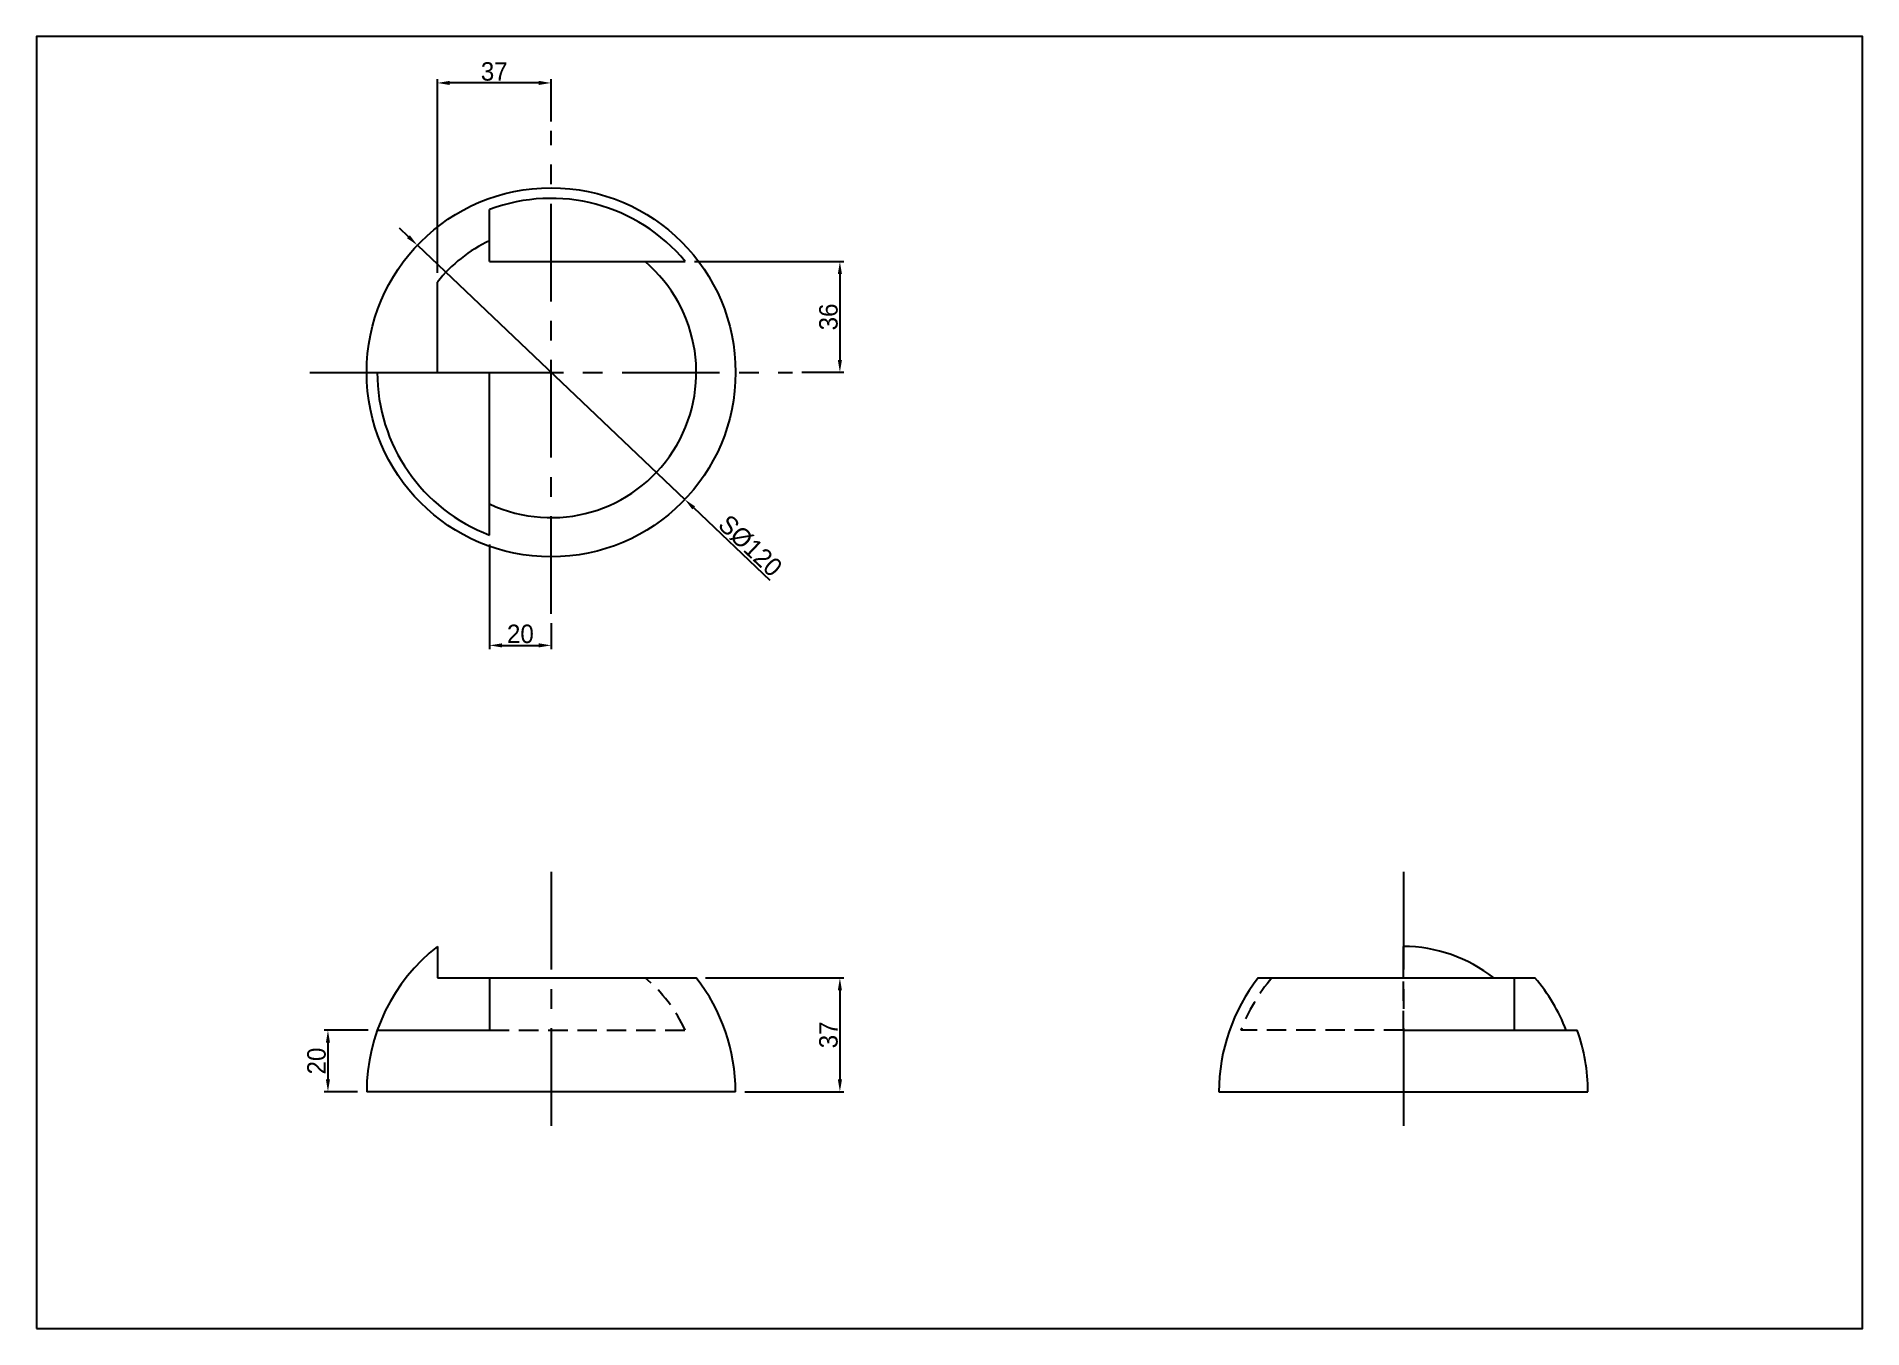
# Model space of a CAD drawing. Header units: millimetres. Extents: x 0 to 3581, y 939 to 3462.
# Drawn here: x 2224 to 2818, y 2015 to 2435 of the extents above; entities that cross this region are included whole.
import ezdxf

# ---------------------------------------------------------------- set-up
doc = ezdxf.new("R2010")
doc.units = ezdxf.units.MM
doc.linetypes.add('CENTER', pattern=[50.8, 31.75, -6.35, 6.35, -6.35])
doc.linetypes.add('HIDDEN', pattern=[9.525, 6.35, -3.175])
for name, color, linetype in [('center', 3, 'CENTER'), ('dim', 1, 'Continuous'), ('hidden', 2, 'HIDDEN'), ('model', 7, 'Continuous')]:
    doc.layers.add(name, color=color, linetype=linetype)
doc.styles.get("Standard").update_dxf_attribs({"font": ''})
doc.styles.get('Standard').set_extended_font_data('Gulim')
doc.dimstyles.new('ISO-25', dxfattribs={"dimtxt": 6, "dimasz": 4, "dimexe": 1.25, "dimexo": 3, "dimtad": 1, "dimtxsty": 'Standard', "dimcen": 2.5, "dimadec": 0, "dimazin": 0, "dimtfac": 1, "dimtmove": 0, "dimatfit": 3, "dimfxl": 1, "dimarcsym": 0})

msp = doc.modelspace()

# ---------------------------------------------------------------- blocks, each defined once
blk = doc.blocks.new('*D139')
at = {"layer": 'Defpoints', "color": 0, "transparency": 16777216}
for p in [(2354.52, 2419.9), (2391.52, 2404.34), (2354.52, 2355.18)]:
    blk.add_point(p, dxfattribs=at)
at = {"layer": 'dim', "color": 0, "lineweight": -2, "transparency": 16777216}
for p, q in [((2354.52, 2358.18), (2354.52, 2421.15)), ((2387.52, 2419.9), (2358.52, 2419.9)), ((2391.52, 2407.34), (2391.52, 2421.15))]:
    blk.add_line(p, q, dxfattribs=at)
at = {"layer": 'dim', "color": 0, "transparency": 16777216}
for points in [[(2358.52, 2420.57), (2358.52, 2419.24), (2354.52, 2419.9)], [(2387.52, 2420.57), (2387.52, 2419.24), (2391.52, 2419.9)]]:
    blk.add_solid(points, dxfattribs=at)
at = {"layer": 'dim', "color": 0, "transparency": 16777216, "insert": (2373.02, 2423.61), "char_height": 6, "attachment_point": 5}
blk.add_mtext('37', dxfattribs=at)
blk = doc.blocks.new('*D140')
at = {"layer": 'Defpoints', "color": 0, "transparency": 16777216}
for p in [(2435.15, 2361.82), (2470.04, 2325.82), (2485.46, 2325.82)]:
    blk.add_point(p, dxfattribs=at)
at = {"layer": 'dim', "color": 0, "lineweight": -2, "transparency": 16777216}
for p, q in [((2438.15, 2361.82), (2486.71, 2361.82)), ((2485.46, 2357.82), (2485.46, 2329.82)), ((2473.04, 2325.82), (2486.71, 2325.82))]:
    blk.add_line(p, q, dxfattribs=at)
at = {"layer": 'dim', "color": 0, "transparency": 16777216}
for points in [[(2484.79, 2357.82), (2486.13, 2357.82), (2485.46, 2361.82)], [(2484.79, 2329.82), (2486.13, 2329.82), (2485.46, 2325.82)]]:
    blk.add_solid(points, dxfattribs=at)
at = {"layer": 'dim', "color": 0, "transparency": 16777216, "insert": (2481.76, 2343.82), "char_height": 6, "attachment_point": 5, "rotation": 90}
blk.add_mtext('36', dxfattribs=at)
blk = doc.blocks.new('*D141')
at = {"layer": 'Defpoints', "color": 0, "transparency": 16777216}
for p in [(2371.52, 2272.9), (2391.52, 2247.29), (2391.52, 2237.06)]:
    blk.add_point(p, dxfattribs=at)
at = {"layer": 'dim', "color": 0, "lineweight": -2, "transparency": 16777216}
for p, q in [((2371.52, 2269.9), (2371.52, 2235.81)), ((2391.52, 2244.29), (2391.52, 2235.81)), ((2375.52, 2237.06), (2387.52, 2237.06))]:
    blk.add_line(p, q, dxfattribs=at)
at = {"layer": 'dim', "color": 0, "transparency": 16777216}
for points in [[(2375.52, 2237.72), (2375.52, 2236.39), (2371.52, 2237.06)], [(2387.52, 2237.72), (2387.52, 2236.39), (2391.52, 2237.06)]]:
    blk.add_solid(points, dxfattribs=at)
at = {"layer": 'dim', "color": 0, "transparency": 16777216, "insert": (2381.52, 2240.76), "char_height": 6, "attachment_point": 5}
blk.add_mtext('20', dxfattribs=at)
blk = doc.blocks.new('*D142')
at = {"layer": 'Defpoints', "color": 0, "transparency": 16777216}
for p in [(2438.75, 2128.93), (2451.52, 2091.93), (2485.46, 2091.93)]:
    blk.add_point(p, dxfattribs=at)
at = {"layer": 'dim', "color": 0, "lineweight": -2, "transparency": 16777216}
for p, q in [((2441.75, 2128.93), (2486.71, 2128.93)), ((2485.46, 2124.93), (2485.46, 2095.93)), ((2454.52, 2091.93), (2486.71, 2091.93))]:
    blk.add_line(p, q, dxfattribs=at)
at = {"layer": 'dim', "color": 0, "transparency": 16777216}
for points in [[(2484.79, 2124.93), (2486.13, 2124.93), (2485.46, 2128.93)], [(2484.79, 2095.93), (2486.13, 2095.93), (2485.46, 2091.93)]]:
    blk.add_solid(points, dxfattribs=at)
at = {"layer": 'dim', "color": 0, "transparency": 16777216, "insert": (2481.76, 2110.43), "char_height": 6, "attachment_point": 5, "rotation": 90}
blk.add_mtext('37', dxfattribs=at)
blk = doc.blocks.new('*D143')
at = {"layer": 'Defpoints', "color": 0, "transparency": 16777216}
for p in [(2334.95, 2111.93), (2318.92, 2091.93), (2331.52, 2091.93)]:
    blk.add_point(p, dxfattribs=at)
at = {"layer": 'dim', "color": 0, "lineweight": -2, "transparency": 16777216}
for p, q in [((2331.95, 2111.93), (2317.67, 2111.93)), ((2318.92, 2107.93), (2318.92, 2095.93)), ((2328.52, 2091.93), (2317.67, 2091.93))]:
    blk.add_line(p, q, dxfattribs=at)
at = {"layer": 'dim', "color": 0, "transparency": 16777216}
for points in [[(2318.25, 2107.93), (2319.58, 2107.93), (2318.92, 2111.93)], [(2318.25, 2095.93), (2319.58, 2095.93), (2318.92, 2091.93)]]:
    blk.add_solid(points, dxfattribs=at)
at = {"layer": 'dim', "color": 0, "transparency": 16777216, "insert": (2315.22, 2101.93), "char_height": 6, "attachment_point": 5, "rotation": 90}
blk.add_mtext('20', dxfattribs=at)
blk = doc.blocks.new('*D144')
at = {"layer": 'Defpoints', "color": 0, "transparency": 16777216}
for p in [(2348.01, 2367.14), (2435.02, 2284.49)]:
    blk.add_point(p, dxfattribs=at)
at = {"layer": 'dim', "color": 0, "lineweight": -2, "transparency": 16777216}
for p, q in [((2345.11, 2369.89), (2342.21, 2372.65)), ((2348.01, 2367.14), (2435.02, 2284.49)), ((2462.78, 2258.12), (2437.92, 2281.74))]:
    blk.add_line(p, q, dxfattribs=at)
at = {"layer": 'dim', "color": 0, "transparency": 16777216}
for points in [[(2345.57, 2370.38), (2344.65, 2369.41), (2348.01, 2367.14)], [(2438.38, 2282.22), (2437.46, 2281.26), (2435.02, 2284.49)]]:
    blk.add_solid(points, dxfattribs=at)
at = {"layer": 'dim', "color": 0, "transparency": 16777216, "insert": (2456.28, 2269.41), "char_height": 6, "attachment_point": 5, "rotation": 316.47283}
blk.add_mtext('S%%c120', dxfattribs=at)

# ---------------------------------------------------------------- dimensions: what is measured, and where the dimension line sits
at = {"layer": 'dim'}
for base, p1, p2, picture, middle in [((2354.516, 2419.902), (2391.516, 2404.343), (2354.516, 2355.176), '*D139', (2373.016, 2423.607)), ((2391.516, 2237.058), (2371.516, 2272.902), (2391.516, 2247.29), '*D141', (2381.516, 2240.758))]:
    dim = msp.add_linear_dim(base=base, p1=p1, p2=p2, dimstyle='ISO-25', dxfattribs=at)
    dim.commit()
    dim.dimension.update_dxf_attribs({"geometry": picture, "text_midpoint": middle})
dim = msp.add_diameter_dim_2p(p1=(2348.013, 2367.138), p2=(2435.018, 2284.495), dimstyle='ISO-25', override={"dimpost": 'S%%c<>'}, dxfattribs=at)
dim.commit()
dim.dimension.update_dxf_attribs({"geometry": '*D144', "text_midpoint": (2453.729, 2266.722), "dimtype": 163})
for base, p1, p2, picture, middle in [((2485.461, 2325.817), (2435.15, 2361.817), (2470.042, 2325.817), '*D140', (2481.76, 2343.817)), ((2485.461, 2091.934), (2438.749, 2128.934), (2451.516, 2091.934), '*D142', (2481.756, 2110.434)), ((2318.917, 2091.934), (2334.947, 2111.934), (2331.516, 2091.934), '*D143', (2315.216, 2101.934))]:
    dim = msp.add_linear_dim(base=base, p1=p1, p2=p2, angle=90, dimstyle='ISO-25', dxfattribs=at)
    dim.commit()
    dim.dimension.update_dxf_attribs({"geometry": picture, "text_midpoint": middle})

# ---------------------------------------------------------------- linework, layer by layer
at = {"layer": 'center'}
for p, q in [((2391.516, 2247.29), (2391.516, 2404.343)), ((2312.989, 2325.817), (2470.042, 2325.817)), ((2391.516, 2163.389), (2391.516, 2080.83)), ((2668.778, 2163.389), (2668.778, 2080.83))]:
    msp.add_line(p, q, dxfattribs=at)
at = {"layer": 'hidden'}
for p, q in [((2668.778, 2111.934), (2668.778, 2128.934)), ((2371.516, 2111.934), (2435.15, 2111.934)), ((2668.778, 2111.934), (2615.863, 2111.934))]:
    msp.add_line(p, q, dxfattribs=at)
for centre, radius, start, end in [((2391.516, 2091.934), 48, 24.624318, 50.428781), ((2668.778, 2091.934), 56.569, 139.150544, 159.295189)]:
    msp.add_arc(centre, radius, start, end, dxfattribs=at)
at = {"layer": 'model'}
for p, q in [((2371.516, 2361.817), (2371.516, 2378.732)), ((2371.516, 2361.817), (2435.15, 2361.817)), ((2354.516, 2325.817), (2354.516, 2355.176)), ((2334.947, 2325.817), (2371.516, 2325.817)), ((2371.516, 2272.902), (2371.516, 2325.817)), ((2354.516, 2139.167), (2354.516, 2128.934)), ((2668.778, 2128.934), (2668.778, 2139.167)), ((2354.516, 2128.934), (2438.749, 2128.934)), ((2371.516, 2128.934), (2371.516, 2111.934)), ((2621.545, 2128.934), (2711.568, 2128.934)), ((2704.778, 2128.934), (2704.778, 2111.934)), ((2334.947, 2111.934), (2371.516, 2111.934)), ((2668.778, 2111.934), (2725.347, 2111.934)), ((2451.516, 2091.934), (2331.516, 2091.934)), ((2608.778, 2091.934), (2728.778, 2091.934))]:
    msp.add_line(p, q, dxfattribs=at)
msp.add_lwpolyline([(2224.115, 2014.985), (2818.115, 2014.985), (2818.115, 2434.985), (2224.115, 2434.985)], close=True, dxfattribs=at)
msp.add_circle((2391.516, 2325.817), 60, dxfattribs=at)
for centre, radius, start, end in [((2391.516, 2325.817), 56.569, 39.523608, 110.704811), ((2391.516, 2325.817), 47.233, 115.051241, 141.56768), ((2391.516, 2325.817), 47.233, 244.948759, 49.65601), ((2391.516, 2325.817), 56.569, 180, 249.295189), ((2391.516, 2091.934), 60, 128.073123, 180), ((2668.778, 2091.934), 47.233, 51.56768, 90), ((2391.516, 2091.934), 60, 0, 38.073123), ((2668.778, 2091.934), 60, 141.926877, 180), ((2668.778, 2091.934), 56.569, 20.704811, 40.849456), ((2668.778, 2091.934), 60, 0, 19.471221)]:
    msp.add_arc(centre, radius, start, end, dxfattribs=at)

msp.set_redraw_order([(e.dxf.handle, doc.entitydb.next_handle()) for e in msp.query("TEXT MTEXT ATTDEF DIMENSION ARC_DIMENSION")])  # texts and dimensions are drawn at this point

doc.saveas('drawing.dxf')
